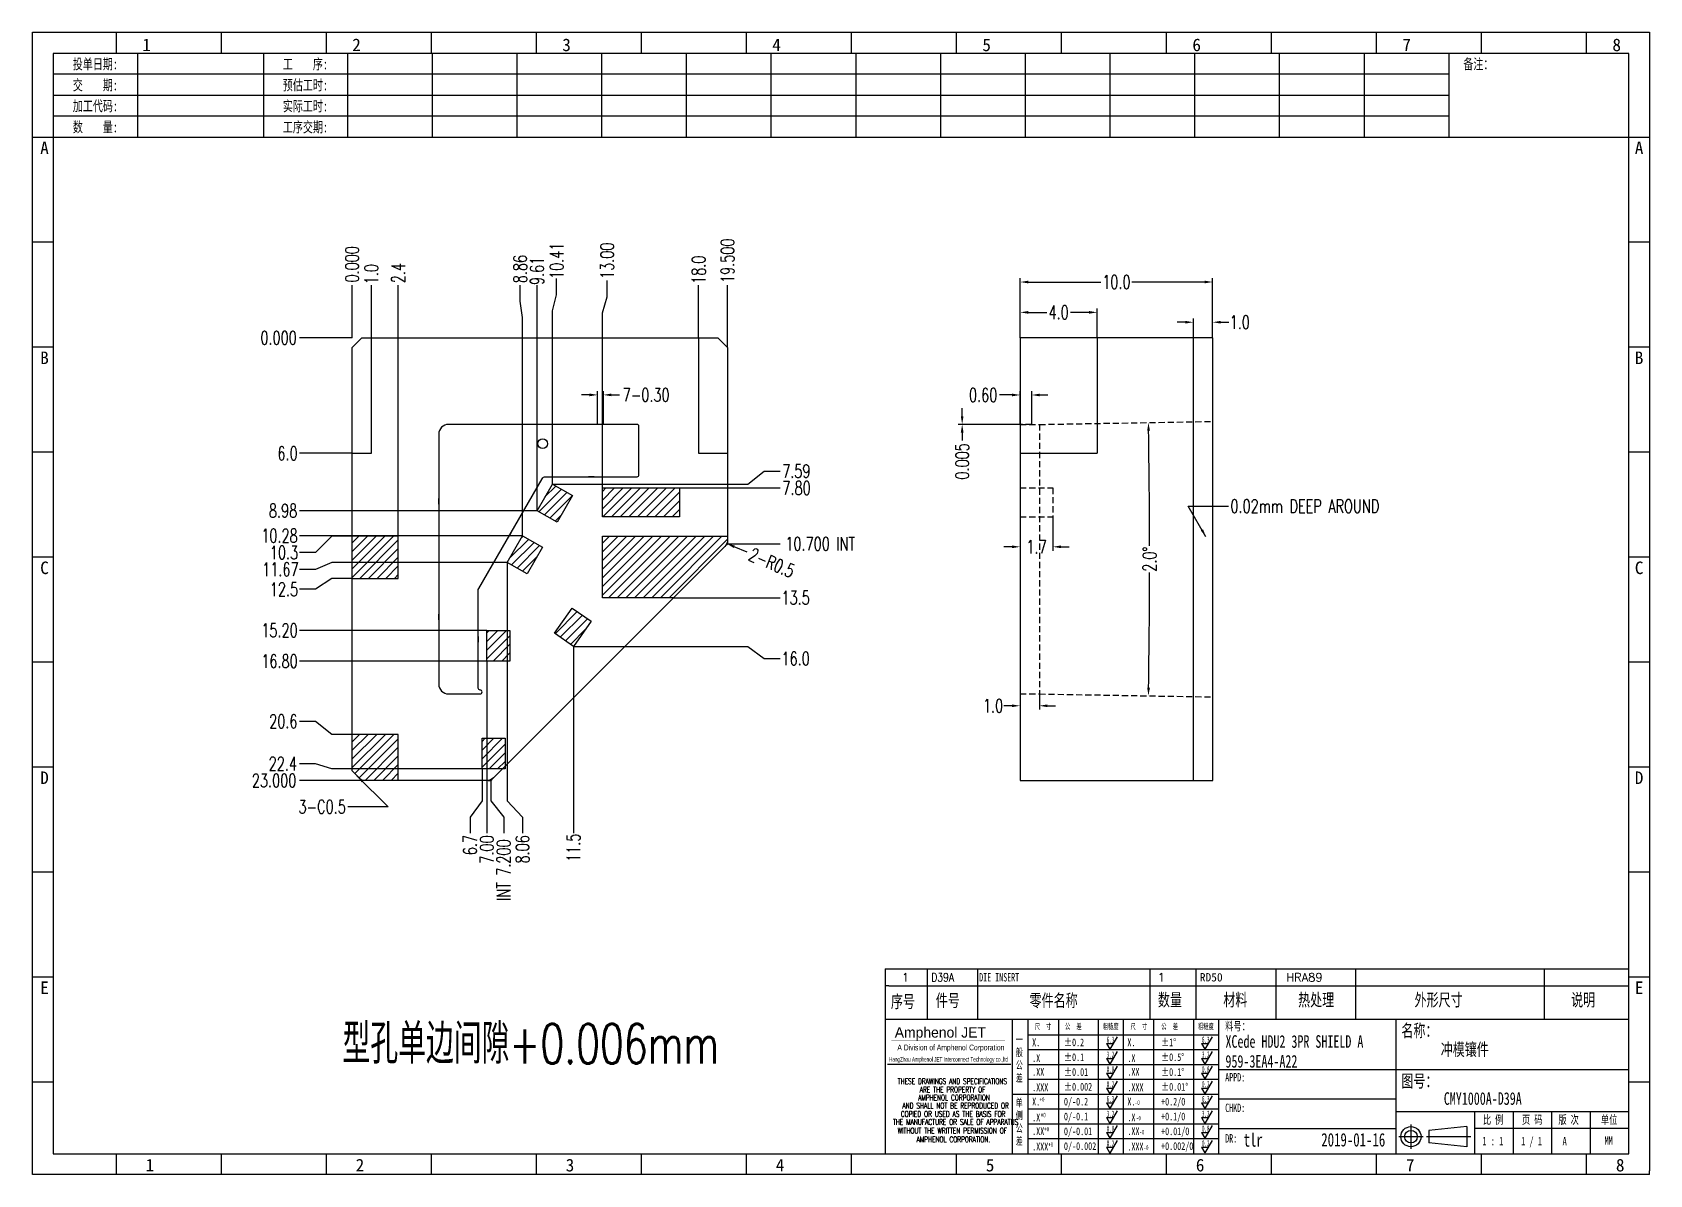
# Model space of a CAD drawing. Header units: millimetres. Extents: x -2852 to 5627, y -2271 to 1849.
# Drawn here: x -153.8 to -69.8, y -245.6 to -186.3 of the extents above; entities that cross this region are included whole.
import ezdxf
from ezdxf.enums import TextEntityAlignment as Align

# ---------------------------------------------------------------- set-up
doc = ezdxf.new("R2010")
doc.units = ezdxf.units.MM
doc.header["$PDSIZE"] = 3
doc.linetypes.add('DASHED2', pattern=[9.525, 6.35, -3.175])
for name, color, linetype in [('1', 7, 'Continuous'), ('11', 4, 'DASHED2'), ('41', 1, 'Continuous'), ('PUNCH', 1, 'Continuous')]:
    doc.layers.add(name, color=color, linetype=linetype)
doc.styles.add('CH', font='仿宋_GB2312_0.ttf')
doc.styles.add('jet01', font='simplex.shx', dxfattribs={"width": 0.7, "bigfont": 'hztxt.shx'})
doc.styles.add('jet02', font='simplex.shx', dxfattribs={"width": 0.7})
doc.styles.add('SIMPLEX', font='SIMPLEX')
doc.styles.get("Standard").update_dxf_attribs({"font": '仿宋_GB2312_0.ttf', "width": 0.7})
doc.styles.add('TEXTSTYLE_1', font='TRIUMB.TTF')
doc.styles.add('TEXTSTYLE_2', font='TRIUM.TTF')
doc.styles.add('tk', font='', dxfattribs={"width": 0.7})
doc.styles.add('tk 2', font='仿宋_GB2312_0.ttf', dxfattribs={"width": 0.65})
doc.styles.add('tk 4', font='simplex.shx', dxfattribs={"width": 0.65, "bigfont": 'bigfont.shx'})
doc.styles.get('tk').set_extended_font_data('NSimSun')
doc.dimstyles.new('jet02', dxfattribs={"dimtxt": 3.5, "dimasz": 2.1, "dimexe": 1, "dimexo": 0, "dimgap": 0.5, "dimtad": 0, "dimtoh": 1, "dimdec": 3, "dimzin": 9, "dimdsep": 46, "dimtxsty": 'jet02', "dimcen": 0, "dimclrt": 256, "dimazin": 2, "dimtfac": 1, "dimtdec": 3, "dimtofl": 0, "dimtmove": 0, "dimatfit": 1, "dimfxl": 1, "dimarcsym": 0})

msp = doc.modelspace()

# ---------------------------------------------------------------- texts
at = {"layer": '1', "ltscale": 0.05, "style": 'jet01', "width": 0.7}
msp.add_text('型孔单边间隙+0.006mm', height=2.064003, dxfattribs=at).set_placement((-137.6436, -239.837))
at = {"layer": '41', "ltscale": 0.05, "char_height": 0.7, "style": 'jet02'}
for s, insert, attachment_point in [('0.02mm DEEP AROUND', (-91.5273, -210.873), 4), ('3-C0.5', (-137.472, -226.4897), 6)]:
    msp.add_mtext(s, dxfattribs=dict(at, insert=insert, attachment_point=attachment_point))

# ---------------------------------------------------------------- blocks, each defined once
blk = doc.blocks.new('A3-N')
at = {"layer": '1', "color": 1}
for p, q in [((0, 0), (0, 296.73)), ((0, 296.73), (420, 296.73)), ((21.82, 291.27), (21.82, 296.73)), ((49.09, 291.27), (49.09, 296.73)), ((76.36, 291.27), (76.36, 296.73)), ((103.64, 291.27), (103.64, 296.73)), ((103.64, 291.27), (103.64, 296.73)), ((103.64, 291.27), (103.64, 296.73)), ((130.91, 291.27), (130.91, 296.73)), ((158.18, 291.27), (158.18, 296.73)), ((185.45, 291.27), (185.45, 296.73)), ((212.73, 291.27), (212.73, 296.73)), ((240, 291.27), (240, 296.73)), ((267.27, 291.27), (267.27, 296.73)), ((294.55, 291.27), (294.55, 296.73)), ((321.82, 291.27), (321.82, 296.73)), ((349.09, 291.27), (349.09, 296.73)), ((376.36, 291.27), (376.36, 296.73)), ((403.64, 291.27), (403.64, 296.73)), ((420, 296.73), (420, 1)), ((5.45, 269.45), (0, 269.45)), ((420, 269.45), (414.55, 269.45)), ((5.45, 242.18), (0, 242.18)), ((420, 242.18), (414.55, 242.18)), ((5.45, 214.91), (0, 214.91)), ((420, 214.91), (414.55, 214.91)), ((5.45, 187.64), (0, 187.64)), ((420, 187.64), (414.55, 187.64)), ((5.45, 160.36), (0, 160.36)), ((420, 160.36), (414.55, 160.36)), ((5.45, 133.09), (0, 133.09)), ((420, 133.09), (414.55, 133.09)), ((5.45, 105.82), (0, 105.82)), ((420, 105.82), (414.55, 105.82)), ((5.45, 78.55), (0, 78.55)), ((420, 78.55), (414.55, 78.55)), ((5.45, 51.27), (0, 51.27)), ((420, 51.27), (414.55, 51.27)), ((222.45, 49.09), (221.45, 49.09)), ((221.45, 49.09), (221.45, 40.36)), ((222.45, 49.09), (414.55, 49.09)), ((232.36, 49.09), (232.36, 40.36)), ((245.45, 49.09), (245.45, 40.36)), ((290.18, 49.09), (290.18, 40.36)), ((302.18, 49.09), (302.18, 40.36)), ((322.91, 49.09), (322.91, 40.36)), ((343.64, 49.09), (343.64, 40.36)), ((392.73, 40.36), (392.73, 49.09)), ((258.55, 40.36), (258.55, 5.44)), ((266.45, 40.36), (266.45, 5.44)), ((276.78, 40.36), (276.78, 5.45)), ((291.18, 40.36), (291.18, 5.45)), ((301.51, 40.37), (301.51, 5.46)), ((308.01, 40.36), (308.01, 5.45)), ((354.09, 40.36), (354.09, 5.45)), ((308.01, 32.39), (258.55, 32.39)), ((308.01, 28.54), (258.55, 28.54)), ((414.55, 27.27), (308.01, 27.27)), ((5.45, 24), (0, 24)), ((308.01, 24.69), (258.55, 24.69)), ((420, 24), (414.55, 24)), ((308.01, 16.99), (258.55, 16.99)), ((354.09, 19.63), (308.01, 19.63)), ((308.01, 13.14), (258.55, 13.14)), ((414.55, 16.36), (354.09, 16.36)), ((374.55, 16.36), (374.55, 5.45)), ((384.55, 16.36), (384.55, 5.45)), ((394.55, 16.36), (394.55, 5.45)), ((404.55, 16.36), (404.55, 5.45)), ((308.01, 9.29), (258.55, 9.29)), ((308.01, 11.99), (354.09, 11.99)), ((372.51, 12.49), (362.69, 11.5)), ((362.69, 11.5), (362.69, 8.23)), ((372.51, 12.49), (372.51, 7.25)), ((414.55, 12), (374.55, 12)), ((21.82, 0), (21.82, 5.45)), ((49.09, 0), (49.09, 5.45)), ((76.36, 0), (76.36, 5.45)), ((103.64, 0), (103.64, 5.45)), ((130.91, 0), (130.91, 5.45)), ((158.18, 0), (158.18, 5.45)), ((185.45, 0), (185.45, 5.45)), ((212.73, 0), (212.73, 5.45)), ((240, 0), (240, 5.45)), ((267.27, 0), (267.27, 5.45)), ((294.55, 0), (294.55, 5.45)), ((321.82, 0), (321.82, 5.45)), ((349.09, 0), (349.09, 5.45)), ((372.51, 7.25), (362.69, 8.23)), ((376.36, 0), (376.36, 5.45)), ((403.64, 0), (403.64, 5.45)), ((1, 0), (0, 0)), ((420, 0), (1, 0)), ((420, 0), (420, 1))]:
    blk.add_line(p, q, dxfattribs=at)
at = {"layer": '1'}
for p, q in [((414.55, 278.18), (414.55, 284.73)), ((221.45, 40.36), (221.45, 5.45)), ((221.45, 40.36), (414.55, 40.36)), ((221.45, 40.36), (414.55, 40.36)), ((254.41, 40.36), (254.41, 5.45)), ((283.28, 40.36), (283.28, 5.45)), ((308.01, 36.24), (258.55, 36.24)), ((222.08, 28.67), (254.12, 28.67)), ((308.01, 20.84), (254.41, 20.84))]:
    blk.add_line(p, q, dxfattribs=at)
at = {"layer": '1', "color": 1, "ltscale": 0.05}
for p, q in [((278.93, 34.04), (279.79, 32.56)), ((278.93, 34.04), (280.65, 34.04)), ((281.68, 35.84), (279.79, 32.56)), ((303.66, 34.05), (304.52, 32.56)), ((303.66, 34.05), (305.38, 34.05)), ((306.41, 35.84), (304.52, 32.56)), ((278.93, 30.19), (279.79, 28.71)), ((278.93, 30.19), (280.65, 30.19)), ((281.68, 31.99), (279.79, 28.71)), ((303.66, 30.2), (305.38, 30.2)), ((303.66, 30.2), (304.52, 28.71)), ((306.41, 31.99), (304.52, 28.71)), ((278.93, 26.34), (279.79, 24.86)), ((278.93, 26.34), (280.65, 26.34)), ((281.68, 28.14), (279.79, 24.86)), ((303.66, 26.35), (304.52, 24.86)), ((303.66, 26.35), (305.38, 26.35)), ((306.41, 28.14), (304.52, 24.86)), ((278.93, 22.49), (280.65, 22.49)), ((278.93, 22.49), (279.79, 21.01)), ((281.68, 24.29), (279.79, 21.01)), ((303.66, 22.5), (305.38, 22.5)), ((303.66, 22.5), (304.52, 21.01)), ((306.41, 24.29), (304.52, 21.01)), ((278.93, 18.66), (279.79, 17.17)), ((278.93, 18.66), (280.65, 18.66)), ((281.68, 20.45), (279.79, 17.17)), ((303.66, 18.66), (304.52, 17.18)), ((303.66, 18.66), (305.38, 18.66)), ((306.41, 20.46), (304.52, 17.18)), ((278.93, 14.81), (280.65, 14.81)), ((278.93, 14.81), (279.79, 13.32)), ((281.68, 16.6), (279.79, 13.32)), ((281.68, 12.75), (279.79, 9.47)), ((303.66, 14.81), (305.38, 14.81)), ((303.66, 14.81), (304.52, 13.33)), ((306.41, 16.61), (304.52, 13.33)), ((306.41, 12.76), (304.52, 9.48)), ((278.93, 10.96), (279.79, 9.47)), ((278.93, 10.96), (280.65, 10.96)), ((281.68, 8.9), (279.79, 5.62)), ((303.66, 10.96), (304.52, 9.48)), ((303.66, 10.96), (305.38, 10.96)), ((306.41, 8.91), (304.52, 5.63)), ((278.93, 7.11), (279.79, 5.62)), ((278.93, 7.11), (280.65, 7.11)), ((303.66, 7.11), (305.38, 7.11)), ((303.66, 7.11), (304.52, 5.63))]:
    blk.add_line(p, q, dxfattribs=at)
at = {"layer": '1', "color": 1, "ltscale": 0.1}
for p, q in [((358.01, 13.02), (358.01, 6.71)), ((354.86, 9.87), (361.17, 9.87)), ((362.03, 9.87), (373.54, 9.87))]:
    blk.add_line(p, q, dxfattribs=at)
at = {"layer": '1'}
blk.add_lwpolyline([(221.45, 5.45), (414.55, 5.45), (414.55, 291.27), (5.45, 291.27), (5.45, 5.45), (414.55, 5.45)], dxfattribs=at)
at = {"layer": '1', "color": 7, "linetype": 'Continuous', "const_width": 0.123}
blk.add_lwpolyline([(223.11, 34.74), (252.6, 34.76)], dxfattribs=at)
at = {"layer": '1', "color": 1}
for radius in [2.62, 1.64]:
    blk.add_circle((358.01, 9.87), radius, dxfattribs=at)
at = {"layer": '41'}
for p, q in [((27.27, 291.27), (27.27, 269.45)), ((60, 291.27), (60, 269.45)), ((81.82, 291.27), (81.82, 269.45)), ((103.82, 291.27), (103.82, 269.45)), ((125.82, 291.27), (125.82, 269.45)), ((147.82, 291.27), (147.82, 269.45)), ((169.82, 291.27), (169.82, 269.45)), ((191.82, 291.27), (191.82, 269.45)), ((213.82, 291.27), (213.82, 269.45)), ((235.82, 291.27), (235.82, 269.45)), ((257.82, 291.27), (257.82, 269.45)), ((279.82, 291.27), (279.82, 269.45)), ((301.82, 291.27), (301.82, 269.45)), ((323.82, 291.27), (323.82, 269.45)), ((345.82, 291.27), (345.82, 269.45)), ((367.82, 291.27), (367.82, 269.45)), ((367.82, 285.82), (5.45, 285.82)), ((367.82, 280.36), (5.45, 280.36)), ((367.82, 274.91), (5.45, 274.91)), ((414.55, 269.45), (5.45, 269.45))]:
    blk.add_line(p, q, dxfattribs=at)
at = {"layer": '1', "color": 1}
for s, p in [('1', (29.64, 295.11)), ('2', (84.18, 295.11)), ('3', (138.73, 295.11)), ('4', (193.27, 295.11)), ('5', (247.82, 295.11)), ('6', (302.36, 295.11)), ('7', (356.91, 295.11)), ('8', (411.45, 295.11)), ('1', (30.53, 4.11)), ('2', (85.08, 4.11)), ('3', (139.62, 4.11)), ('4', (194.17, 4.11)), ('5', (248.72, 4.11)), ('6', (303.26, 4.11)), ('7', (357.81, 4.11)), ('8', (412.35, 4.11))]:
    blk.add_text(s, height=3.27, dxfattribs=at).set_placement(p, align=Align.TOP_CENTER)
at = {"layer": '1', "style": 'tk', "width": 0.7}
for s, p in [('投单日期:', (16.36, 288.55)), ('工    序:', (70.91, 288.55)), ('备注：', (375.51, 288.55)), ('交    期:', (16.36, 283.09)), ('预估工时:', (70.91, 283.09)), ('加工代码:', (16.36, 277.64)), ('实际工时:', (70.91, 277.64)), ('数    量:', (16.36, 272.18)), ('工序交期:', (70.91, 272.18))]:
    blk.add_text(s, height=2.727, dxfattribs=at).set_placement(p, align=Align.MIDDLE)
at = {"layer": '1', "color": 1}
for s, p in [('A', (2.04, 268.36)), ('B', (2.04, 213.82)), ('C', (2.04, 159.27)), ('D', (2.04, 104.73)), ('E', (2.04, 50.18))]:
    blk.add_text(s, height=3.27, dxfattribs=at).set_placement(p, align=Align.TOP_LEFT)
for s, p in [('A', (418.37, 268.36)), ('B', (418.37, 213.82)), ('C', (418.37, 159.27)), ('D', (418.37, 104.73)), ('E', (418.37, 50.18))]:
    blk.add_text(s, height=3.27, dxfattribs=at).set_placement(p, align=Align.TOP_RIGHT)
at = {"layer": '1', "color": 1, "style": 'tk 2', "width": 0.7}
for s, height, p in [('序号', 3.273, (222.96, 43.34)), ('件号', 3.273, (234.62, 43.61)), ('零件名称', 3.273, (258.97, 43.61)), ('数量', 3.273, (292.3, 43.78)), ('材料', 3.273, (309.27, 43.78)), ('热处理', 3.273, (328.71, 43.78)), ('外形尺寸', 3.273, (358.94, 43.78)), ('说明', 3.273, (399.61, 43.78)), ('料号：', 2.182, (309.77, 37.46)), ('名称：', 3.273, (355.52, 35.79)), ('图号：', 3.273, (355.52, 22.7)), ('比 例', 2.182, (376.69, 13.18)), ('页 码', 2.182, (386.85, 13.18)), ('版 次', 2.182, (396.31, 13.18)), ('单位', 2.182, (407.35, 13.18))]:
    blk.add_text(s, height=height, dxfattribs=at).set_placement(p)
at = {"layer": '1', "color": 7, "linetype": 'Continuous', "style": 'TEXTSTYLE_1'}
blk.add_text('Amphenol JET', height=2.7, dxfattribs=at).set_placement((223.96, 35.61))
at = {"layer": '1', "color": 7, "linetype": 'Continuous'}
for s, height, style, width, p in [('A Division of Amphenol Corporation', 1.5, 'TEXTSTYLE_2', 0.7, (224.64, 32.29)), ('HangZhou Amphenol JET Interconnect Technology co.,ltd ', 1.2, 'TEXTSTYLE_2', 0.6, (222.47, 29.36)), ('THESE DRAWINGS AND SPECIFICATIONS', 1.5, 'tk 4', 0.6, (224.73, 23.52)), ('ARE THE PROPERTY OF', 1.5, 'tk 4', 0.6, (230.45, 21.35)), ('AND SHALL NOT BE REPRODUCED OR', 1.5, 'tk 4', 0.6, (225.95, 17.17)), ('AMPHENOL CORPORATION', 1.5, 'tk 4', 0.6, (230.04, 19.27)), ('THE MANUFACTURE OR SALE OF APPARATUS', 1.5, 'tk 4', 0.6, (223.5, 12.92)), ('COPIED OR USED AS THE BASIS FOR', 1.5, 'tk 4', 0.6, (225.54, 15.02)), ('WITHOUT THE WRITTEN PERMISSION OF', 1.5, 'tk 4', 0.6, (224.73, 10.67)), ('AMPHENOL CORPORATION.', 1.5, 'tk 4', 0.6, (229.63, 8.4))]:
    blk.add_text(s, height=height, dxfattribs=dict(at, style=style, width=width)).set_placement(p)
at = {"layer": '1', "color": 1, "style": 'tk 2', "width": 0.7}
for s, p in [('X.', (259.64, 34.37)), ('%%P0.2', (267.9, 34.37)), ('X.', (284.37, 34.37)), ('%%P1%%D', (293.12, 34.37)), ('.X', (259.64, 30.28)), ('%%P0.1', (267.9, 30.52)), ('.X', (284.37, 30.28)), ('%%P0.5%%D', (293.12, 30.52)), ('.XX', (259.64, 26.71)), ('%%P0.01', (267.9, 26.67)), ('.XX', (284.37, 26.71)), ('%%P0.1%%D', (293.12, 26.67)), ('.XXX', (259.64, 22.68)), ('%%P0.002', (267.9, 22.82)), ('.XXX', (284.37, 22.68)), ('%%P0.01%%D', (293.12, 22.82)), ('X.', (259.64, 18.97)), ('0/-0.2', (267.9, 18.97)), ('X.', (284.37, 18.97)), ('+0.2/0', (293.12, 18.97)), ('.X', (259.64, 14.88)), ('0/-0.1', (267.9, 15.12)), ('.X', (284.37, 14.88)), ('+0.1/0', (293.12, 15.12)), ('.XX', (259.64, 11.31)), ('0/-0.01', (267.9, 11.27)), ('0/-0.002', (267.9, 7.42)), ('.XX', (284.37, 11.31)), ('+0.01/0', (293.12, 11.27)), ('+0.002/0', (293.12, 7.42)), ('.XXX', (259.64, 7.28)), ('.XXX', (284.37, 7.28))]:
    blk.add_text(s, height=2, dxfattribs=at).set_placement(p, align=Align.MIDDLE_LEFT)
at = {"layer": '1', "color": 1, "ltscale": 0.05, "style": 'tk 2', "width": 0.5}
for s, p in [('6.3', (279.01, 34.26)), ('6.3', (303.74, 34.27)), ('3.2', (279.01, 30.41)), ('3.2', (303.74, 30.42)), ('0.8', (279.01, 26.56)), ('0.8', (303.74, 26.57)), ('0.2', (279.01, 22.71)), ('0.2', (303.74, 22.72)), ('6.3', (279.01, 18.87)), ('6.3', (303.74, 18.88)), ('3.2', (279.01, 15.02)), ('0.8', (279.01, 11.17)), ('3.2', (303.74, 15.03)), ('0.8', (303.74, 11.18)), ('0.2', (279.01, 7.32)), ('0.2', (303.74, 7.33))]:
    blk.add_text(s, height=1.6, dxfattribs=at).set_placement(p)
at = {"layer": '1', "style": 'tk 2', "width": 0.7}
for s, p in [('APPD:', (309.77, 24.21)), ('CHKD:', (309.77, 16.27)), ('DR:', (309.77, 8.35))]:
    blk.add_text(s, height=2.182, dxfattribs=at).set_placement(p)
at = {"layer": '1', "color": 7, "style": 'tk 2', "width": 0.7}
blk.add_text('MM', height=2.182, dxfattribs=at).set_placement((408.31, 7.75))
at = {"layer": '1', "color": 1, "ltscale": 0.05, "char_height": 1.5, "width": 6.3627, "attachment_point": 1, "style": 'tk 2'}
for s, insert in [('尺  寸', (260.31, 39.25)), ('公  差', (268.17, 39.25)), ('粗糙度', (277.98, 39.25)), ('尺  寸', (285.2, 39.25)), ('公  差', (293.18, 39.25)), ('粗糙度', (302.71, 39.26))]:
    blk.add_mtext(s, dxfattribs=dict(at, insert=insert))
at = {"layer": '1', "ltscale": 0.05, "char_height": 2, "width": 2.5195, "attachment_point": 1, "style": 'tk 2'}
for s, insert in [('一般公差', (255.39, 36.11)), ('单侧公差', (255.39, 19.71))]:
    blk.add_mtext(s, dxfattribs=dict(at, insert=insert))
at = {"layer": '1', "color": 1, "ltscale": 0.05, "char_height": 1.2, "width": 5.1396, "attachment_point": 1, "line_spacing_factor": 0.8, "style": 'tk 2'}
for s, insert in [('+0', (261.58, 20.13)), ('-0', (286.31, 19.33)), ('+0', (261.88, 16.09)), ('-0', (286.61, 15.29)), ('+0', (262.79, 12.45)), ('+0', (263.87, 8.44)), ('-0', (287.51, 11.65)), ('-0', (288.59, 7.64))]:
    blk.add_mtext(s, dxfattribs=dict(at, insert=insert))
at = {"layer": '1', "style": 'tk 2', "width": 0.7}
for tag, p in [('PATR-NO1', (309.84, 32.96)), ('TITLE', (365.74, 30.9)), ('PATR-NO2', (309.84, 27.81)), ('DWG-NO:', (366.54, 18.14))]:
    blk.add_attdef(tag, p, '', height=3.27, dxfattribs=at)
at = {"layer": '1', "color": 1, "style": 'tk 2', "width": 0.7}
for tag, p in [('DRAW', (314.55, 7.27)), ('DATE', (334.72, 7.32))]:
    blk.add_attdef(tag, p, '', height=3.49, dxfattribs=at)
at = {"layer": '1', "style": 'tk 2', "width": 0.7}
for tag, p in [('SCALE', (376.55, 8.73)), ('SHEET', (386.6, 8.72)), ('REV', (397.38, 8.73))]:
    blk.add_attdef(tag, text='', height=2.18, dxfattribs=at).set_placement(p, align=Align.MIDDLE_LEFT)
blk = doc.blocks.new('FB3')
at = {"layer": '1', "color": 1}
for p, q in [((0, 4.36), (193.09, 4.36)), ((0, 4.36), (0, 0)), ((10.91, 4.36), (10.91, 0)), ((24, 4.36), (24, 0)), ((68.73, 4.36), (68.73, 0)), ((80.73, 4.36), (80.73, 0)), ((101.45, 4.36), (101.45, 0)), ((122.18, 4.36), (122.18, 0)), ((171.27, 0), (171.27, 4.36))]:
    blk.add_line(p, q, dxfattribs=at)
at = {"layer": '1'}
for tag, style, p in [('ITEM', 'SIMPLEX', (4.36, 2.18)), ('PARTNO', 'SIMPLEX', (12, 2.18)), ('QTY', 'SIMPLEX', (74.18, 2.18)), ('MATL', 'CH', (81.72, 2.18)), ('FINISH', 'SIMPLEX', (104.17, 2.18)), ('SPEC', 'SIMPLEX', (130.91, 2.18)), ('REMARK', 'SIMPLEX', (174.06, 2.18))]:
    blk.add_attdef(tag, text='', height=2.18, dxfattribs=dict(at, style=style)).set_placement(p, align=Align.MIDDLE_LEFT)
at = {"layer": '1', "style": 'tk', "width": 0.7}
blk.add_attdef('DIE', text='', height=2.18, dxfattribs=at).set_placement((24.43, 2.18), align=Align.MIDDLE_LEFT)
blk = doc.blocks.new('*D3589')
at = {"layer": '41', "ltscale": 0.05}
blk.add_line((778.061, -2654.558), (775.324, -2654.558), dxfattribs=at)
at = {"layer": 'Defpoints', "color": 0, "ltscale": 0.05}
for p in [(775.324, -2654.558), (778.061, -2654.558), (778.061, -2654.558)]:
    blk.add_point(p, dxfattribs=at)
at = {"layer": '41', "ltscale": 0.05, "insert": (774.244, -2654.558), "char_height": 0.7, "attachment_point": 5, "style": 'jet02'}
blk.add_mtext('0.000', dxfattribs=at)
blk = doc.blocks.new('*D3590')
at = {"layer": '41', "ltscale": 0.05}
blk.add_line((778.561, -2677.558), (775.324, -2677.558), dxfattribs=at)
at = {"layer": 'Defpoints', "color": 0, "ltscale": 0.05}
for p in [(778.061, -2654.558), (775.324, -2677.558), (778.561, -2677.558)]:
    blk.add_point(p, dxfattribs=at)
at = {"layer": '41', "ltscale": 0.05, "insert": (774.01, -2677.558), "char_height": 0.7, "attachment_point": 5, "style": 'jet02'}
blk.add_mtext('23.000', dxfattribs=at)
blk = doc.blocks.new('*D3591')
at = {"layer": '41', "ltscale": 0.05}
for p, q in [((776.164, -2676.683), (775.324, -2676.683)), ((777.004, -2676.958), (776.164, -2676.683)), ((784.811, -2676.958), (777.004, -2676.958))]:
    blk.add_line(p, q, dxfattribs=at)
at = {"layer": 'Defpoints', "color": 0, "ltscale": 0.05}
for p in [(778.061, -2654.558), (775.324, -2676.683), (784.811, -2676.958)]:
    blk.add_point(p, dxfattribs=at)
at = {"layer": '41', "ltscale": 0.05, "insert": (774.465, -2676.683), "char_height": 0.7, "attachment_point": 5, "style": 'jet02'}
blk.add_mtext('22.4', dxfattribs=at)
blk = doc.blocks.new('*D3592')
at = {"layer": '41', "ltscale": 0.05}
for p, q in [((776.164, -2674.483), (775.324, -2674.483)), ((777.004, -2675.158), (776.164, -2674.483)), ((778.061, -2675.158), (777.004, -2675.158))]:
    blk.add_line(p, q, dxfattribs=at)
at = {"layer": 'Defpoints', "color": 0, "ltscale": 0.05}
for p in [(778.061, -2654.558), (775.324, -2674.483), (778.061, -2675.158)]:
    blk.add_point(p, dxfattribs=at)
at = {"layer": '41', "ltscale": 0.05, "insert": (774.489, -2674.483), "char_height": 0.7, "attachment_point": 5, "style": 'jet02'}
blk.add_mtext('20.6', dxfattribs=at)
blk = doc.blocks.new('*D3593')
at = {"layer": '41', "ltscale": 0.05}
blk.add_line((785.061, -2671.358), (775.324, -2671.358), dxfattribs=at)
at = {"layer": 'Defpoints', "color": 0, "ltscale": 0.05}
for p in [(778.061, -2654.558), (775.324, -2671.358), (785.061, -2671.358)]:
    blk.add_point(p, dxfattribs=at)
at = {"layer": '41', "ltscale": 0.05, "insert": (774.29, -2671.358), "char_height": 0.7, "attachment_point": 5, "style": 'jet02'}
blk.add_mtext('16.80', dxfattribs=at)
blk = doc.blocks.new('*D3594')
at = {"layer": '41', "ltscale": 0.05}
blk.add_line((785.061, -2669.758), (775.324, -2669.758), dxfattribs=at)
at = {"layer": 'Defpoints', "color": 0, "ltscale": 0.05}
for p in [(778.061, -2654.558), (775.324, -2669.758), (785.061, -2669.758)]:
    blk.add_point(p, dxfattribs=at)
at = {"layer": '41', "ltscale": 0.05, "insert": (774.29, -2669.758), "char_height": 0.7, "attachment_point": 5, "style": 'jet02'}
blk.add_mtext('15.20', dxfattribs=at)
blk = doc.blocks.new('*D3595')
at = {"layer": '41', "ltscale": 0.05}
for p, q in [((776.164, -2667.621), (775.324, -2667.621)), ((777.004, -2667.058), (776.164, -2667.621)), ((778.061, -2667.058), (777.004, -2667.058))]:
    blk.add_line(p, q, dxfattribs=at)
at = {"layer": 'Defpoints', "color": 0, "ltscale": 0.05}
for p in [(778.061, -2654.558), (775.324, -2667.621), (778.061, -2667.058)]:
    blk.add_point(p, dxfattribs=at)
at = {"layer": '41', "ltscale": 0.05, "insert": (774.524, -2667.621), "char_height": 0.7, "attachment_point": 5, "style": 'jet02'}
blk.add_mtext('12.5', dxfattribs=at)
blk = doc.blocks.new('*D3596')
at = {"layer": '41', "ltscale": 0.05}
for p, q in [((776.164, -2666.588), (775.324, -2666.588)), ((777.004, -2666.223), (776.164, -2666.588)), ((786.118, -2666.223), (777.004, -2666.223))]:
    blk.add_line(p, q, dxfattribs=at)
at = {"layer": 'Defpoints', "color": 0, "ltscale": 0.05}
for p in [(778.061, -2654.558), (775.324, -2666.588), (786.118, -2666.223)]:
    blk.add_point(p, dxfattribs=at)
at = {"layer": '41', "ltscale": 0.05, "insert": (774.337, -2666.588), "char_height": 0.7, "attachment_point": 5, "style": 'jet02'}
blk.add_mtext('11.67', dxfattribs=at)
blk = doc.blocks.new('*D3597')
at = {"layer": '41', "ltscale": 0.05}
for p, q in [((777.004, -2664.858), (776.164, -2665.713)), ((778.061, -2664.858), (777.004, -2664.858)), ((776.164, -2665.713), (775.324, -2665.713))]:
    blk.add_line(p, q, dxfattribs=at)
at = {"layer": 'Defpoints', "color": 0, "ltscale": 0.05}
for p in [(778.061, -2654.558), (778.061, -2664.858), (775.324, -2665.713)]:
    blk.add_point(p, dxfattribs=at)
at = {"layer": '41', "ltscale": 0.05, "insert": (774.524, -2665.713), "char_height": 0.7, "attachment_point": 5, "style": 'jet02'}
blk.add_mtext('10.3', dxfattribs=at)
blk = doc.blocks.new('*D3598')
at = {"layer": '41', "ltscale": 0.05}
blk.add_line((786.918, -2664.838), (775.324, -2664.838), dxfattribs=at)
at = {"layer": 'Defpoints', "color": 0, "ltscale": 0.05}
for p in [(778.061, -2654.558), (775.324, -2664.838), (786.918, -2664.838)]:
    blk.add_point(p, dxfattribs=at)
at = {"layer": '41', "ltscale": 0.05, "insert": (774.29, -2664.838), "char_height": 0.7, "attachment_point": 5, "style": 'jet02'}
blk.add_mtext('10.28', dxfattribs=at)
blk = doc.blocks.new('*D3599')
at = {"layer": '41', "ltscale": 0.05}
blk.add_line((787.668, -2663.539), (775.324, -2663.539), dxfattribs=at)
at = {"layer": 'Defpoints', "color": 0, "ltscale": 0.05}
for p in [(778.061, -2654.558), (775.324, -2663.539), (787.668, -2663.539)]:
    blk.add_point(p, dxfattribs=at)
at = {"layer": '41', "ltscale": 0.05, "insert": (774.477, -2663.539), "char_height": 0.7, "attachment_point": 5, "style": 'jet02'}
blk.add_mtext('8.98', dxfattribs=at)
blk = doc.blocks.new('*D3600')
at = {"layer": '41', "ltscale": 0.05}
blk.add_line((778.061, -2660.558), (775.324, -2660.558), dxfattribs=at)
at = {"layer": 'Defpoints', "color": 0, "ltscale": 0.05}
for p in [(778.061, -2654.558), (775.324, -2660.558), (778.061, -2660.558)]:
    blk.add_point(p, dxfattribs=at)
at = {"layer": '41', "ltscale": 0.05, "insert": (774.71, -2660.558), "char_height": 0.7, "attachment_point": 5, "style": 'jet02'}
blk.add_mtext('6.0', dxfattribs=at)
blk = doc.blocks.new('*D3601')
at = {"layer": '41', "ltscale": 0.05}
for p, q in [((789.561, -2670.595), (798.619, -2670.595)), ((798.619, -2670.595), (799.459, -2671.221)), ((799.459, -2671.221), (800.299, -2671.221))]:
    blk.add_line(p, q, dxfattribs=at)
at = {"layer": 'Defpoints', "color": 0, "ltscale": 0.05}
for p in [(778.061, -2654.558), (789.561, -2670.595), (800.299, -2671.221)]:
    blk.add_point(p, dxfattribs=at)
at = {"layer": '41', "ltscale": 0.05, "insert": (801.099, -2671.221), "char_height": 0.7, "attachment_point": 5, "style": 'jet02'}
blk.add_mtext('16.0', dxfattribs=at)
blk = doc.blocks.new('*D3602')
at = {"layer": '41', "ltscale": 0.05}
blk.add_line((794.761, -2668.058), (800.299, -2668.058), dxfattribs=at)
at = {"layer": 'Defpoints', "color": 0, "ltscale": 0.05}
for p in [(778.061, -2654.558), (794.761, -2668.058), (800.299, -2668.058)]:
    blk.add_point(p, dxfattribs=at)
at = {"layer": '41', "ltscale": 0.05, "insert": (801.099, -2668.058), "char_height": 0.7, "attachment_point": 5, "style": 'jet02'}
blk.add_mtext('13.5', dxfattribs=at)
blk = doc.blocks.new('*D3603')
at = {"layer": '41', "ltscale": 0.05}
blk.add_line((797.561, -2665.258), (800.299, -2665.258), dxfattribs=at)
at = {"layer": 'Defpoints', "color": 0, "ltscale": 0.05}
for p in [(778.061, -2654.558), (797.561, -2665.258), (800.299, -2665.258)]:
    blk.add_point(p, dxfattribs=at)
at = {"layer": '41', "ltscale": 0.05, "insert": (802.371, -2665.258), "char_height": 0.7, "attachment_point": 5, "style": 'jet02'}
blk.add_mtext('10.700{\\C1; INT }', dxfattribs=at)
blk = doc.blocks.new('*D3604')
at = {"layer": '41', "ltscale": 0.05}
blk.add_line((795.061, -2662.358), (800.299, -2662.358), dxfattribs=at)
at = {"layer": 'Defpoints', "color": 0, "ltscale": 0.05}
for p in [(778.061, -2654.558), (795.061, -2662.358), (800.299, -2662.358)]:
    blk.add_point(p, dxfattribs=at)
at = {"layer": '41', "ltscale": 0.05, "insert": (801.146, -2662.358), "char_height": 0.7, "attachment_point": 5, "style": 'jet02'}
blk.add_mtext('7.80', dxfattribs=at)
blk = doc.blocks.new('*D3605')
at = {"layer": '41', "ltscale": 0.05}
for p, q in [((798.619, -2662.153), (799.459, -2661.483)), ((799.459, -2661.483), (800.299, -2661.483)), ((788.468, -2662.153), (798.619, -2662.153))]:
    blk.add_line(p, q, dxfattribs=at)
at = {"layer": 'Defpoints', "color": 0, "ltscale": 0.05}
for p in [(778.061, -2654.558), (800.299, -2661.483), (788.468, -2662.153)]:
    blk.add_point(p, dxfattribs=at)
at = {"layer": '41', "ltscale": 0.05, "insert": (801.134, -2661.483), "char_height": 0.7, "attachment_point": 5, "style": 'jet02'}
blk.add_mtext('7.59', dxfattribs=at)
blk = doc.blocks.new('*D3606')
at = {"layer": '41', "ltscale": 0.05}
blk.add_line((778.061, -2654.558), (778.061, -2651.821), dxfattribs=at)
at = {"layer": 'Defpoints', "color": 0, "ltscale": 0.05}
for p in [(778.061, -2651.821), (778.061, -2654.558), (778.061, -2654.558)]:
    blk.add_point(p, dxfattribs=at)
at = {"layer": '41', "ltscale": 0.05, "insert": (778.061, -2650.741), "char_height": 0.7, "attachment_point": 5, "rotation": 90, "style": 'jet02'}
blk.add_mtext('0.000', dxfattribs=at)
blk = doc.blocks.new('*D3607')
at = {"layer": '41', "ltscale": 0.05}
blk.add_line((779.061, -2654.558), (779.061, -2651.821), dxfattribs=at)
at = {"layer": 'Defpoints', "color": 0, "ltscale": 0.05}
for p in [(779.061, -2651.821), (778.061, -2654.558), (779.061, -2654.558)]:
    blk.add_point(p, dxfattribs=at)
at = {"layer": '41', "ltscale": 0.05, "insert": (779.061, -2651.254), "char_height": 0.7, "attachment_point": 5, "rotation": 90, "style": 'jet02'}
blk.add_mtext('1.0', dxfattribs=at)
blk = doc.blocks.new('*D3608')
at = {"layer": '41', "ltscale": 0.05}
blk.add_line((780.461, -2664.858), (780.461, -2651.821), dxfattribs=at)
at = {"layer": 'Defpoints', "color": 0, "ltscale": 0.05}
for p in [(780.461, -2651.821), (778.061, -2654.558), (780.461, -2664.858)]:
    blk.add_point(p, dxfattribs=at)
at = {"layer": '41', "ltscale": 0.05, "insert": (780.461, -2651.196), "char_height": 0.7, "attachment_point": 5, "rotation": 90, "style": 'jet02'}
blk.add_mtext('2.4', dxfattribs=at)
blk = doc.blocks.new('*D3609')
at = {"layer": '41', "ltscale": 0.05}
for p, q in [((786.793, -2652.661), (786.793, -2651.821)), ((786.918, -2653.501), (786.793, -2652.661)), ((786.918, -2664.838), (786.918, -2653.501))]:
    blk.add_line(p, q, dxfattribs=at)
at = {"layer": 'Defpoints', "color": 0, "ltscale": 0.05}
for p in [(786.793, -2651.821), (778.061, -2654.558), (786.918, -2664.838)]:
    blk.add_point(p, dxfattribs=at)
at = {"layer": '41', "ltscale": 0.05, "insert": (786.793, -2650.986), "char_height": 0.7, "attachment_point": 5, "rotation": 90, "style": 'jet02'}
blk.add_mtext('8.86', dxfattribs=at)
blk = doc.blocks.new('*D3610')
at = {"layer": '41', "ltscale": 0.05}
blk.add_line((787.668, -2663.539), (787.668, -2651.821), dxfattribs=at)
at = {"layer": 'Defpoints', "color": 0, "ltscale": 0.05}
for p in [(787.668, -2651.821), (778.061, -2654.558), (787.668, -2663.539)]:
    blk.add_point(p, dxfattribs=at)
at = {"layer": '41', "ltscale": 0.05, "insert": (787.668, -2651.079), "char_height": 0.7, "attachment_point": 5, "rotation": 90, "style": 'jet02'}
blk.add_mtext('9.61', dxfattribs=at)
blk = doc.blocks.new('*D3611')
at = {"layer": '41', "ltscale": 0.05}
for p, q in [((788.683, -2652.322), (788.683, -2651.482)), ((788.468, -2653.162), (788.683, -2652.322)), ((788.468, -2662.153), (788.468, -2653.162))]:
    blk.add_line(p, q, dxfattribs=at)
at = {"layer": 'Defpoints', "color": 0, "ltscale": 0.05}
for p in [(788.683, -2651.482), (778.061, -2654.558), (788.468, -2662.153)]:
    blk.add_point(p, dxfattribs=at)
at = {"layer": '41', "ltscale": 0.05, "insert": (788.683, -2650.554), "char_height": 0.7, "attachment_point": 5, "rotation": 90, "style": 'jet02'}
blk.add_mtext('10.41', dxfattribs=at)
blk = doc.blocks.new('*D3612')
at = {"layer": '41', "ltscale": 0.05}
for p, q in [((791.308, -2652.427), (791.308, -2651.587)), ((791.061, -2653.267), (791.308, -2652.427)), ((791.061, -2662.358), (791.061, -2653.267))]:
    blk.add_line(p, q, dxfattribs=at)
at = {"layer": 'Defpoints', "color": 0, "ltscale": 0.05}
for p in [(791.308, -2651.587), (778.061, -2654.558), (791.061, -2662.358)]:
    blk.add_point(p, dxfattribs=at)
at = {"layer": '41', "ltscale": 0.05, "insert": (791.308, -2650.554), "char_height": 0.7, "attachment_point": 5, "rotation": 90, "style": 'jet02'}
blk.add_mtext('13.00', dxfattribs=at)
blk = doc.blocks.new('*D3613')
at = {"layer": '41', "ltscale": 0.05}
blk.add_line((796.061, -2654.558), (796.061, -2651.821), dxfattribs=at)
at = {"layer": 'Defpoints', "color": 0, "ltscale": 0.05}
for p in [(796.061, -2651.821), (778.061, -2654.558), (796.061, -2654.558)]:
    blk.add_point(p, dxfattribs=at)
at = {"layer": '41', "ltscale": 0.05, "insert": (796.061, -2651.021), "char_height": 0.7, "attachment_point": 5, "rotation": 90, "style": 'jet02'}
blk.add_mtext('18.0', dxfattribs=at)
blk = doc.blocks.new('*D3614')
at = {"layer": '41', "ltscale": 0.05}
blk.add_line((797.561, -2655.058), (797.561, -2651.821), dxfattribs=at)
at = {"layer": 'Defpoints', "color": 0, "ltscale": 0.05}
for p in [(797.561, -2651.821), (778.061, -2654.558), (797.561, -2655.058)]:
    blk.add_point(p, dxfattribs=at)
at = {"layer": '41', "ltscale": 0.05, "insert": (797.561, -2650.554), "char_height": 0.7, "attachment_point": 5, "rotation": 90, "style": 'jet02'}
blk.add_mtext('19.500', dxfattribs=at)
blk = doc.blocks.new('*D3615')
at = {"layer": '41', "ltscale": 0.05}
for p, q in [((784.811, -2676.958), (784.811, -2678.616)), ((784.811, -2678.616), (784.186, -2679.456)), ((784.186, -2679.456), (784.186, -2680.296))]:
    blk.add_line(p, q, dxfattribs=at)
at = {"layer": 'Defpoints', "color": 0, "ltscale": 0.05}
for p in [(778.061, -2654.558), (784.811, -2676.958), (784.186, -2680.296)]:
    blk.add_point(p, dxfattribs=at)
at = {"layer": '41', "ltscale": 0.05, "insert": (784.186, -2680.909), "char_height": 0.7, "attachment_point": 5, "rotation": 90, "style": 'jet02'}
blk.add_mtext('6.7', dxfattribs=at)
blk = doc.blocks.new('*D3616')
at = {"layer": '41', "ltscale": 0.05}
blk.add_line((785.061, -2671.358), (785.061, -2680.296), dxfattribs=at)
at = {"layer": 'Defpoints', "color": 0, "ltscale": 0.05}
for p in [(778.061, -2654.558), (785.061, -2671.358), (785.061, -2680.296)]:
    blk.add_point(p, dxfattribs=at)
at = {"layer": '41', "ltscale": 0.05, "insert": (785.061, -2681.142), "char_height": 0.7, "attachment_point": 5, "rotation": 90, "style": 'jet02'}
blk.add_mtext('7.00', dxfattribs=at)
blk = doc.blocks.new('*D3617')
at = {"layer": '41', "ltscale": 0.05}
for p, q in [((785.261, -2677.558), (785.261, -2678.616)), ((785.261, -2678.616), (785.936, -2679.456)), ((785.936, -2679.456), (785.936, -2680.296))]:
    blk.add_line(p, q, dxfattribs=at)
at = {"layer": 'Defpoints', "color": 0, "ltscale": 0.05}
for p in [(778.061, -2654.558), (785.261, -2677.558), (785.936, -2680.296)]:
    blk.add_point(p, dxfattribs=at)
at = {"layer": '41', "ltscale": 0.05, "insert": (785.936, -2682.379), "char_height": 0.7, "attachment_point": 5, "rotation": 90, "style": 'jet02'}
blk.add_mtext('{\\C1; INT }7.200', dxfattribs=at)
blk = doc.blocks.new('*D3618')
at = {"layer": '41', "ltscale": 0.05}
for p, q in [((786.118, -2666.223), (786.118, -2678.616)), ((786.118, -2678.616), (786.912, -2679.456)), ((786.912, -2679.456), (786.912, -2680.296))]:
    blk.add_line(p, q, dxfattribs=at)
at = {"layer": 'Defpoints', "color": 0, "ltscale": 0.05}
for p in [(778.061, -2654.558), (786.118, -2666.223), (786.912, -2680.296)]:
    blk.add_point(p, dxfattribs=at)
at = {"layer": '41', "ltscale": 0.05, "insert": (786.912, -2681.131), "char_height": 0.7, "attachment_point": 5, "rotation": 90, "style": 'jet02'}
blk.add_mtext('8.06', dxfattribs=at)
blk = doc.blocks.new('*D3619')
at = {"layer": '41', "ltscale": 0.05}
blk.add_line((789.561, -2670.595), (789.561, -2680.296), dxfattribs=at)
at = {"layer": 'Defpoints', "color": 0, "ltscale": 0.05}
for p in [(778.061, -2654.558), (789.561, -2670.595), (789.561, -2680.296)]:
    blk.add_point(p, dxfattribs=at)
at = {"layer": '41', "ltscale": 0.05, "insert": (789.561, -2681.049), "char_height": 0.7, "attachment_point": 5, "rotation": 90, "style": 'jet02'}
blk.add_mtext('11.5', dxfattribs=at)
blk = doc.blocks.new('*D3620')
at = {"layer": '41', "ltscale": 0.05}
for p, q in [((812.758, -2663.858), (812.758, -2665.616)), ((814.458, -2663.858), (814.458, -2665.616)), ((812.338, -2665.416), (811.918, -2665.416)), ((814.878, -2665.416), (815.298, -2665.416))]:
    blk.add_line(p, q, dxfattribs=at)
for points in [[(812.338, -2665.346), (812.338, -2665.486), (812.758, -2665.416)], [(814.878, -2665.346), (814.878, -2665.486), (814.458, -2665.416)]]:
    blk.add_solid(points, dxfattribs=at)
at = {"layer": 'Defpoints', "color": 0, "ltscale": 0.05}
for p in [(812.758, -2663.858), (814.458, -2663.858), (814.458, -2665.416)]:
    blk.add_point(p, dxfattribs=at)
at = {"layer": '41', "ltscale": 0.05, "insert": (813.608, -2665.416), "char_height": 0.7, "attachment_point": 5, "style": 'jet02'}
blk.add_mtext('1.7', dxfattribs=at)
blk = doc.blocks.new('*D3621')
at = {"layer": '41', "ltscale": 0.05}
for p, q in [((812.758, -2654.558), (812.758, -2651.459)), ((813.178, -2651.659), (816.958, -2651.659)), ((822.338, -2651.659), (818.558, -2651.659)), ((822.758, -2654.558), (822.758, -2651.459))]:
    blk.add_line(p, q, dxfattribs=at)
for points in [[(813.178, -2651.589), (813.178, -2651.729), (812.758, -2651.659)], [(822.338, -2651.589), (822.338, -2651.729), (822.758, -2651.659)]]:
    blk.add_solid(points, dxfattribs=at)
at = {"layer": 'Defpoints', "color": 0, "ltscale": 0.05}
for p in [(822.758, -2651.659), (812.758, -2654.558), (822.758, -2654.558)]:
    blk.add_point(p, dxfattribs=at)
at = {"layer": '41', "ltscale": 0.05, "insert": (817.758, -2651.659), "char_height": 0.7, "attachment_point": 5, "style": 'jet02'}
blk.add_mtext('10.0', dxfattribs=at)
blk = doc.blocks.new('*D3622')
at = {"layer": '41', "ltscale": 0.05}
for p, q in [((812.758, -2654.558), (812.758, -2653.035)), ((813.178, -2653.235), (814.145, -2653.235)), ((816.338, -2653.235), (815.371, -2653.235)), ((816.758, -2654.558), (816.758, -2653.035))]:
    blk.add_line(p, q, dxfattribs=at)
for points in [[(813.178, -2653.165), (813.178, -2653.305), (812.758, -2653.235)], [(816.338, -2653.165), (816.338, -2653.305), (816.758, -2653.235)]]:
    blk.add_solid(points, dxfattribs=at)
at = {"layer": 'Defpoints', "color": 0, "ltscale": 0.05}
for p in [(812.758, -2653.235), (812.758, -2654.558), (816.758, -2654.558)]:
    blk.add_point(p, dxfattribs=at)
at = {"layer": '41', "ltscale": 0.05, "insert": (814.758, -2653.235), "char_height": 0.7, "attachment_point": 5, "style": 'jet02'}
blk.add_mtext('4.0', dxfattribs=at)
blk = doc.blocks.new('*D3623')
at = {"layer": '41', "ltscale": 0.05}
for p, q in [((821.758, -2654.558), (821.758, -2653.548)), ((822.758, -2654.558), (822.758, -2653.548)), ((821.338, -2653.748), (820.918, -2653.748)), ((823.178, -2653.748), (823.598, -2653.748))]:
    blk.add_line(p, q, dxfattribs=at)
for points in [[(821.338, -2653.678), (821.338, -2653.818), (821.758, -2653.748)], [(823.178, -2653.678), (823.178, -2653.818), (822.758, -2653.748)]]:
    blk.add_solid(points, dxfattribs=at)
at = {"layer": 'Defpoints', "color": 0, "ltscale": 0.05}
for p in [(822.758, -2653.748), (821.758, -2654.558), (822.758, -2654.558)]:
    blk.add_point(p, dxfattribs=at)
at = {"layer": '41', "ltscale": 0.05, "insert": (824.165, -2653.748), "char_height": 0.7, "attachment_point": 5, "style": 'jet02'}
blk.add_mtext('1.0', dxfattribs=at)
blk = doc.blocks.new('*D3624')
at = {"layer": '41', "ltscale": 0.05}
for start, end in [(0.0979, 0.94084), (359.05916, 359.9021)]:
    blk.add_arc((412.728, -2666.058), 406.756, start, end, dxfattribs=at)
for points in [[(819.359, -2659.38), (819.499, -2659.378), (819.422, -2658.959)], [(819.499, -2672.738), (819.359, -2672.736), (819.422, -2673.157)]]:
    blk.add_solid(points, dxfattribs=at)
at = {"layer": 'Defpoints', "color": 0, "ltscale": 0.05}
for p in [(813.758, -2659.058), (822.758, -2658.901), (819.477, -2668.425), (813.758, -2673.058), (822.758, -2673.215)]:
    blk.add_point(p, dxfattribs=at)
at = {"layer": '41', "ltscale": 0.05, "insert": (819.484, -2666.058), "char_height": 0.7, "attachment_point": 5, "rotation": 90, "style": 'jet02'}
blk.add_mtext('2.0°', dxfattribs=at)
blk = doc.blocks.new('*D3625')
at = {"layer": '41', "ltscale": 0.05}
for p, q in [((812.338, -2673.674), (811.918, -2673.674)), ((812.758, -2673.058), (812.758, -2673.874)), ((813.758, -2673.058), (813.758, -2673.874)), ((814.178, -2673.674), (814.598, -2673.674))]:
    blk.add_line(p, q, dxfattribs=at)
for points in [[(812.338, -2673.604), (812.338, -2673.744), (812.758, -2673.674)], [(814.178, -2673.604), (814.178, -2673.744), (813.758, -2673.674)]]:
    blk.add_solid(points, dxfattribs=at)
at = {"layer": 'Defpoints', "color": 0, "ltscale": 0.05}
for p in [(812.758, -2673.058), (812.758, -2673.674), (813.758, -2673.058)]:
    blk.add_point(p, dxfattribs=at)
at = {"layer": '41', "ltscale": 0.05, "insert": (811.351, -2673.674), "char_height": 0.7, "attachment_point": 5, "style": 'jet02'}
blk.add_mtext('1.0', dxfattribs=at)
blk = doc.blocks.new('*D3626')
at = {"layer": '41', "ltscale": 0.05}
for p, q in [((812.338, -2657.528), (811.685, -2657.528)), ((812.758, -2659.053), (812.758, -2657.328)), ((813.358, -2659.057), (813.358, -2657.328)), ((813.778, -2657.528), (814.198, -2657.528))]:
    blk.add_line(p, q, dxfattribs=at)
for points in [[(812.338, -2657.458), (812.338, -2657.598), (812.758, -2657.528)], [(813.778, -2657.458), (813.778, -2657.598), (813.358, -2657.528)]]:
    blk.add_solid(points, dxfattribs=at)
at = {"layer": 'Defpoints', "color": 0, "ltscale": 0.05}
for p in [(812.758, -2657.528), (812.758, -2659.053), (813.358, -2659.057)]:
    blk.add_point(p, dxfattribs=at)
at = {"layer": '41', "ltscale": 0.05, "insert": (810.838, -2657.528), "char_height": 0.7, "attachment_point": 5, "style": 'jet02'}
blk.add_mtext('0.60', dxfattribs=at)
blk = doc.blocks.new('*D3627')
at = {"layer": '41', "ltscale": 0.05}
for p, q in [((809.748, -2658.633), (809.748, -2658.213)), ((812.758, -2659.053), (809.548, -2659.053)), ((812.758, -2659.058), (809.548, -2659.058)), ((809.748, -2659.478), (809.748, -2659.898))]:
    blk.add_line(p, q, dxfattribs=at)
for points in [[(809.678, -2658.633), (809.818, -2658.633), (809.748, -2659.053)], [(809.678, -2659.478), (809.818, -2659.478), (809.748, -2659.058)]]:
    blk.add_solid(points, dxfattribs=at)
at = {"layer": 'Defpoints', "color": 0, "ltscale": 0.05}
for p in [(809.748, -2659.058), (812.758, -2659.053), (812.758, -2659.058)]:
    blk.add_point(p, dxfattribs=at)
at = {"layer": '41', "ltscale": 0.05, "insert": (809.748, -2660.978), "char_height": 0.7, "attachment_point": 5, "rotation": 90, "style": 'jet02'}
blk.add_mtext('0.005', dxfattribs=at)
blk = doc.blocks.new('*D3628')
at = {"layer": '41', "ltscale": 0.05}
for p, q in [((790.391, -2657.523), (789.971, -2657.523)), ((790.811, -2659.053), (790.811, -2657.323)), ((791.111, -2659.053), (791.111, -2657.323)), ((791.531, -2657.523), (791.951, -2657.523))]:
    blk.add_line(p, q, dxfattribs=at)
for points in [[(790.391, -2657.453), (790.391, -2657.593), (790.811, -2657.523)], [(791.531, -2657.453), (791.531, -2657.593), (791.111, -2657.523)]]:
    blk.add_solid(points, dxfattribs=at)
at = {"layer": 'Defpoints', "color": 0, "ltscale": 0.05}
for p in [(790.811, -2657.523), (790.811, -2659.053), (791.111, -2659.053)]:
    blk.add_point(p, dxfattribs=at)
at = {"layer": '41', "ltscale": 0.05, "insert": (793.335, -2657.523), "char_height": 0.7, "attachment_point": 5, "style": 'jet02'}
blk.add_mtext('7-0.30', dxfattribs=at)
blk = doc.blocks.new('*D3629')
at = {"layer": '41', "ltscale": 0.05}
blk.add_line((798.578, -2665.7), (797.907, -2665.413), dxfattribs=at)
blk.add_solid([(797.935, -2665.349), (797.88, -2665.477), (797.521, -2665.248)], dxfattribs=at)
at = {"layer": 'Defpoints', "color": 0, "ltscale": 0.05}
for p in [(797.061, -2665.051), (797.521, -2665.248)]:
    blk.add_point(p, dxfattribs=at)
at = {"layer": '41', "ltscale": 0.05, "insert": (799.861, -2666.249), "char_height": 0.7, "attachment_point": 5, "rotation": 336.8391, "style": 'jet02'}
blk.add_mtext('2-R0.5', dxfattribs=at)

# ---------------------------------------------------------------- dimensions: what is measured, and where the dimension line sits
at = {"layer": '41', "ltscale": 0.05}
for feature_location, offset, dtype, origin, override, picture, middle, set_off in [((-137.1464259653, -202.1284073342), (0, 2.7375765966), 1, (-137.1464259653, -202.1284073342), {"dimscale": 0.2, "dimtoh": 0, "dimzin": 1, "dimclrd": 256, "dimclre": 256, "dimadec": 3, "dimazin": 0, "dimatfit": 3, "dimlwd": -1, "dimlwe": -1}, '*D3606', (-137.1464259653, -198.3108307376), (-915.2077048823, 2452.4298167741)), ((-117.6464, -202.6284), (0, 3.2376), 1, (-137.1464, -202.1284), {"dimscale": 0.2, "dimtoh": 0, "dimzin": 1, "dimclrd": 256, "dimclre": 256, "dimadec": 3, "dimazin": 0, "dimatfit": 3, "dimlwd": -1, "dimlwe": -1}, '*D3614', (-117.6464, -198.1242), (-915.2077, 2452.4298)), ((-126.7392, -209.7232), (0.2141, 10.6707), 1, (-137.1464, -202.1284), {"dimscale": 0.2, "dimtoh": 0, "dimdec": 2, "dimzin": 1, "dimclrd": 256, "dimclre": 256, "dimazin": 0, "dimatfit": 3, "dimlwd": -1, "dimlwe": -1}, '*D3611', (-126.5252, -198.1242), (-915.2077, 2452.4298)), ((-124.1464, -209.9284), (0.2463, 10.7709), 1, (-137.1464, -202.1284), {"dimscale": 0.2, "dimtoh": 0, "dimdec": 2, "dimzin": 1, "dimclrd": 256, "dimclre": 256, "dimazin": 0, "dimatfit": 3, "dimlwd": -1, "dimlwe": -1}, '*D3612', (-123.9002, -198.1242), (-915.2077, 2452.4298)), ((-128.2892, -212.4078), (-0.125, 13.017), 1, (-137.1464, -202.1284), {"dimscale": 0.2, "dimtoh": 0, "dimdec": 2, "dimzin": 1, "dimclrd": 256, "dimclre": 256, "dimazin": 0, "dimatfit": 3, "dimlwd": -1, "dimlwe": -1}, '*D3609', (-128.4143, -198.5558), (-915.2077, 2452.4298)), ((-119.1464, -202.1284), (0, 2.7376), 1, (-137.1464, -202.1284), {"dimscale": 0.2, "dimtoh": 0, "dimdec": 1, "dimzin": 1, "dimclrd": 256, "dimclre": 256, "dimadec": 1, "dimazin": 0, "dimatfit": 3, "dimlwd": -1, "dimlwe": -1}, '*D3613', (-119.1464, -198.5908), (-915.2077, 2452.4298)), ((-127.5393, -211.1088), (0, 11.718), 1, (-137.1464, -202.1284), {"dimscale": 0.2, "dimtoh": 0, "dimdec": 2, "dimzin": 1, "dimclrd": 256, "dimclre": 256, "dimazin": 0, "dimatfit": 3, "dimlwd": -1, "dimlwe": -1}, '*D3610', (-127.5393, -198.6492), (-915.2077, 2452.4298)), ((-134.7464, -212.4284), (0, 13.0376), 1, (-137.1464, -202.1284), {"dimscale": 0.2, "dimtoh": 0, "dimdec": 1, "dimzin": 1, "dimclrd": 256, "dimclre": 256, "dimadec": 1, "dimazin": 0, "dimatfit": 3, "dimlwd": -1, "dimlwe": -1}, '*D3608', (-134.7464, -198.7658), (-915.2077, 2452.4298)), ((-136.1464, -202.1284), (0, 2.7376), 1, (-137.1464, -202.1284), {"dimscale": 0.2, "dimtoh": 0, "dimdec": 1, "dimzin": 1, "dimclrd": 256, "dimclre": 256, "dimadec": 1, "dimazin": 0, "dimatfit": 3, "dimlwd": -1, "dimlwe": -1}, '*D3607', (-136.1464, -198.8242), (-915.2077, 2452.4298)), ((-136.6464, -225.1284), (-3.2376, 0), 0, (-137.1464, -202.1284), {"dimscale": 0.2, "dimtoh": 0, "dimzin": 1, "dimclrd": 256, "dimclre": 256, "dimadec": 3, "dimazin": 0, "dimatfit": 3, "dimlwd": -1, "dimlwe": -1}, '*D3590', (-141.1973, -225.1284), (-915.2077, 2452.4298)), ((-137.1464259653, -202.1284073342), (-2.7375765966, 0), 0, (-137.1464259653, -202.1284073342), {"dimscale": 0.2, "dimtoh": 0, "dimzin": 1, "dimclrd": 256, "dimclre": 256, "dimadec": 3, "dimazin": 0, "dimatfit": 3, "dimlwd": -1, "dimlwe": -1}, '*D3589', (-140.9640025619, -202.1284073342), (-915.2077048823, 2452.4298167741)), ((-130.1464, -218.9285), (-9.7376, 0), 0, (-137.1464, -202.1284), {"dimscale": 0.2, "dimtoh": 0, "dimdec": 2, "dimzin": 1, "dimclrd": 256, "dimclre": 256, "dimazin": 0, "dimatfit": 3, "dimlwd": -1, "dimlwe": -1}, '*D3593', (-140.9173, -218.9285), (-915.2077, 2452.4298)), ((-130.1464, -217.3284), (-9.7376, 0), 0, (-137.1464, -202.1284), {"dimscale": 0.2, "dimtoh": 0, "dimdec": 2, "dimzin": 1, "dimclrd": 256, "dimclre": 256, "dimazin": 0, "dimatfit": 3, "dimlwd": -1, "dimlwe": -1}, '*D3594', (-140.9173, -217.3284), (-915.2077, 2452.4298)), ((-128.2892, -212.4078), (-11.5948, 0), 0, (-137.1464, -202.1284), {"dimscale": 0.2, "dimtoh": 0, "dimdec": 2, "dimzin": 1, "dimclrd": 256, "dimclre": 256, "dimazin": 0, "dimatfit": 3, "dimlwd": -1, "dimlwe": -1}, '*D3598', (-140.9173, -212.4078), (-915.2077, 2452.4298)), ((-129.0893, -213.7935), (-10.7947, -0.3643), 0, (-137.1464, -202.1284), {"dimscale": 0.2, "dimtoh": 0, "dimdec": 2, "dimzin": 1, "dimclrd": 256, "dimclre": 256, "dimazin": 0, "dimatfit": 3, "dimlwd": -1, "dimlwe": -1}, '*D3596', (-140.8707, -214.1578), (-915.2077, 2452.4298)), ((-130.3964, -224.5284), (-9.4876, 0.275), 0, (-137.1464, -202.1284), {"dimscale": 0.2, "dimtoh": 0, "dimdec": 1, "dimzin": 1, "dimclrd": 256, "dimclre": 256, "dimadec": 1, "dimazin": 0, "dimatfit": 3, "dimlwd": -1, "dimlwe": -1}, '*D3591', (-140.7423, -224.2534), (-915.2077, 2452.4298)), ((-127.5393, -211.1088), (-12.3447, 0), 0, (-137.1464, -202.1284), {"dimscale": 0.2, "dimtoh": 0, "dimdec": 2, "dimzin": 1, "dimclrd": 256, "dimclre": 256, "dimazin": 0, "dimatfit": 3, "dimlwd": -1, "dimlwe": -1}, '*D3599', (-140.7307, -211.1088), (-915.2077, 2452.4298)), ((-137.1464, -222.7284), (-2.7376, 0.675), 0, (-137.1464, -202.1284), {"dimscale": 0.2, "dimtoh": 0, "dimdec": 1, "dimzin": 1, "dimclrd": 256, "dimclre": 256, "dimadec": 1, "dimazin": 0, "dimatfit": 3, "dimlwd": -1, "dimlwe": -1}, '*D3592', (-140.719, -222.0534), (-915.2077, 2452.4298)), ((-137.1464, -214.6284), (-2.7376, -0.5632), 0, (-137.1464, -202.1284), {"dimscale": 0.2, "dimtoh": 0, "dimdec": 1, "dimzin": 1, "dimclrd": 256, "dimclre": 256, "dimadec": 1, "dimazin": 0, "dimatfit": 3, "dimlwd": -1, "dimlwe": -1}, '*D3595', (-140.684, -215.1916), (-915.2077, 2452.4298)), ((-137.1464, -212.4284), (-2.7376, -0.8544), 0, (-137.1464, -202.1284), {"dimscale": 0.2, "dimtoh": 0, "dimdec": 1, "dimzin": 1, "dimclrd": 256, "dimclre": 256, "dimadec": 1, "dimazin": 0, "dimatfit": 3, "dimlwd": -1, "dimlwe": -1}, '*D3597', (-140.684, -213.2828), (-915.2077, 2452.4298)), ((-137.1464, -208.1284), (-2.7376, 0), 0, (-137.1464, -202.1284), {"dimscale": 0.2, "dimtoh": 0, "dimdec": 1, "dimzin": 1, "dimclrd": 256, "dimclre": 256, "dimadec": 1, "dimazin": 0, "dimatfit": 3, "dimlwd": -1, "dimlwe": -1}, '*D3600', (-140.4973, -208.1284), (-915.2077, 2452.4298)), ((-125.6463, -218.1654), (10.7375, -0.6261), 0, (-137.1464, -202.1284), {"dimscale": 0.2, "dimtoh": 0, "dimdec": 1, "dimzin": 1, "dimclrd": 256, "dimclre": 256, "dimadec": 1, "dimazin": 0, "dimatfit": 3, "dimlwd": -1, "dimlwe": -1}, '*D3601', (-114.1088, -218.7914), (-915.2077, 2452.4298)), ((-120.4464, -215.6284), (5.5376, 0), 0, (-137.1464, -202.1284), {"dimscale": 0.2, "dimtoh": 0, "dimdec": 1, "dimzin": 1, "dimclrd": 256, "dimclre": 256, "dimadec": 1, "dimazin": 0, "dimatfit": 3, "dimlwd": -1, "dimlwe": -1}, '*D3602', (-114.1088, -215.6284), (-915.2077, 2452.4298)), ((-120.1464, -209.9284), (5.2376, 0), 0, (-137.1464, -202.1284), {"dimscale": 0.2, "dimtoh": 0, "dimdec": 2, "dimzin": 1, "dimclrd": 256, "dimclre": 256, "dimazin": 0, "dimatfit": 3, "dimlwd": -1, "dimlwe": -1}, '*D3604', (-114.0622, -209.9284), (-915.2077, 2452.4298)), ((-126.7392, -209.7232), (11.8304, 0.6697), 0, (-137.1464, -202.1284), {"dimscale": 0.2, "dimtoh": 0, "dimdec": 2, "dimzin": 1, "dimclrd": 256, "dimclre": 256, "dimazin": 0, "dimatfit": 3, "dimlwd": -1, "dimlwe": -1}, '*D3605', (-114.0738, -209.0534), (-915.2077, 2452.4298)), ((-130.3964259653, -224.5284073342), (-0.625, -3.3375766066), 1, (-137.1464259653, -202.1284073342), {"dimscale": 0.2, "dimtoh": 0, "dimdec": 1, "dimzin": 1, "dimclrd": 256, "dimclre": 256, "dimadec": 1, "dimazin": 0, "dimatfit": 3, "dimlwd": -1, "dimlwe": -1}, '*D3615', (-131.0214259653, -228.4793172741), (-915.2077048823, 2452.4298167741)), ((-130.1464, -218.9285), (0, -8.9375), 1, (-137.1464, -202.1284), {"dimscale": 0.2, "dimtoh": 0, "dimdec": 2, "dimzin": 1, "dimclrd": 256, "dimclre": 256, "dimazin": 0, "dimatfit": 3, "dimlwd": -1, "dimlwe": -1}, '*D3616', (-130.1464, -228.7127), (-915.2077, 2452.4298)), ((-129.0893, -213.7935), (0.7934, -14.0725), 1, (-137.1464, -202.1284), {"dimscale": 0.2, "dimtoh": 0, "dimdec": 2, "dimzin": 1, "dimclrd": 256, "dimclre": 256, "dimazin": 0, "dimatfit": 3, "dimlwd": -1, "dimlwe": -1}, '*D3618', (-128.2958, -228.701), (-915.2077, 2452.4298)), ((-125.6463, -218.1654), (0, -9.7006), 1, (-137.1464, -202.1284), {"dimscale": 0.2, "dimtoh": 0, "dimdec": 1, "dimzin": 1, "dimclrd": 256, "dimclre": 256, "dimadec": 1, "dimazin": 0, "dimatfit": 3, "dimlwd": -1, "dimlwe": -1}, '*D3619', (-125.6463, -228.6193), (-915.2077, 2452.4298))]:
    dim = msp.add_ordinate_dim(feature_location=feature_location, offset=offset, dtype=dtype, origin=origin, dimstyle='jet02', override=override, dxfattribs=at)
    dim.commit()
    dim.dimension.update_dxf_attribs({"geometry": picture, "text_midpoint": middle, "insert": set_off})
for base, p1, p2, picture, middle in [((-92.4495, -199.2291), (-102.4495, -202.1284), (-92.4495, -202.1284), '*D3621', (-97.4495, -199.2291)), ((-102.4495, -200.8052), (-98.4495, -202.1284), (-102.4495, -202.1284), '*D3622', (-100.4495, -200.8052)), ((-92.4495, -201.3183), (-93.4495, -202.1284), (-92.4495, -202.1284), '*D3623', (-91.0429, -201.3183)), ((-100.7495, -212.9864), (-102.4495, -211.4284), (-100.7495, -211.4284), '*D3620', (-101.5995, -212.9864)), ((-102.4495, -221.2438), (-101.4495, -220.6284), (-102.4495, -220.6284), '*D3625', (-103.8562, -221.2438))]:
    dim = msp.add_linear_dim(base=base, p1=p1, p2=p2, dimstyle='jet02', override={"dimscale": 0.2, "dimtoh": 0, "dimdec": 1, "dimzin": 1, "dimclrd": 256, "dimclre": 256, "dimadec": 1, "dimazin": 0, "dimatfit": 3, "dimlwd": -1, "dimlwe": -1}, dxfattribs=at)
    dim.commit()
    dim.dimension.update_dxf_attribs({"geometry": picture, "text_midpoint": middle, "insert": (-915.2077, 2452.4298)})
for feature_location, offset, dtype, text, picture, middle in [((-117.6464, -212.8284), (2.7376, 0), 0, '<>{\\C1; INT }', '*D3603', (-112.8372, -212.8284)), ((-129.9464, -225.1284), (0.675, -2.7376), 1, '{\\C1; INT }<>', '*D3617', (-129.2714, -229.9493))]:
    dim = msp.add_ordinate_dim(feature_location=feature_location, offset=offset, dtype=dtype, origin=(-137.1464, -202.1284), text=text, dimstyle='jet02', override={"dimscale": 0.2, "dimtoh": 0, "dimzin": 1, "dimclrd": 256, "dimclre": 256, "dimadec": 3, "dimazin": 0, "dimatfit": 3, "dimlwd": -1, "dimlwe": -1}, dxfattribs=at)
    dim.commit()
    dim.dimension.update_dxf_attribs({"geometry": picture, "text_midpoint": middle, "insert": (-915.2077, 2452.4298)})
dim = msp.add_linear_dim(base=(-124.3964, -205.0931), p1=(-124.0964, -206.6234), p2=(-124.3964, -206.6234), text='7-<>', dimstyle='jet02', override={"dimscale": 0.2, "dimtoh": 0, "dimdec": 2, "dimzin": 1, "dimclrd": 256, "dimclre": 256, "dimazin": 0, "dimatfit": 3, "dimlwd": -1, "dimlwe": -1}, dxfattribs=at)
dim.commit()
dim.dimension.update_dxf_attribs({"geometry": '*D3628', "text_midpoint": (-121.8731, -205.0931), "dimtype": 128, "insert": (-915.2077, 2452.4298)})
dim = msp.add_linear_dim(base=(-102.4495, -205.0986), p1=(-101.8495, -206.6274), p2=(-102.4495, -206.6234), dimstyle='jet02', override={"dimscale": 0.2, "dimtoh": 0, "dimdec": 2, "dimzin": 1, "dimclrd": 256, "dimclre": 256, "dimazin": 0, "dimatfit": 3, "dimlwd": -1, "dimlwe": -1}, dxfattribs=at)
dim.commit()
dim.dimension.update_dxf_attribs({"geometry": '*D3626', "text_midpoint": (-104.3695, -205.0986), "dimtype": 128, "insert": (-915.2077, 2452.4298)})
dim = msp.add_linear_dim(base=(-105.46, -206.6284), p1=(-102.4495, -206.6234), p2=(-102.4495, -206.6284), angle=90, dimstyle='jet02', override={"dimscale": 0.2, "dimtoh": 0, "dimzin": 1, "dimclrd": 256, "dimclre": 256, "dimadec": 3, "dimazin": 0, "dimatfit": 3, "dimlwd": -1, "dimlwe": -1}, dxfattribs=at)
dim.commit()
dim.dimension.update_dxf_attribs({"geometry": '*D3627', "text_midpoint": (-105.46, -208.5484), "insert": (-915.2077, 2452.4298)})
dim = msp.add_angular_dim_2l(base=(-95.7304, -215.9948), line1=((-101.4495, -220.6284), (-92.4495, -220.7855)), line2=((-101.4495, -206.6284), (-92.4495, -206.4713)), dimstyle='jet02', override={"dimscale": 0.2, "dimtoh": 0, "dimdec": 1, "dimzin": 1, "dimclrd": 256, "dimclre": 256, "dimadec": 1, "dimazin": 0, "dimatfit": 3, "dimlwd": -1, "dimlwe": -1}, dxfattribs=at)
dim.commit()
dim.dimension.update_dxf_attribs({"geometry": '*D3624', "text_midpoint": (-95.7235, -213.6284), "insert": (-915.2077, 2452.4298)})
dim = msp.add_radius_dim(center=(-118.1464, -212.6213), mpoint=(-117.6867, -212.818), text='2-<>', dimstyle='jet02', override={"dimscale": 0.2, "dimtoh": 0, "dimdec": 1, "dimzin": 1, "dimclrd": 256, "dimclre": 256, "dimadec": 1, "dimazin": 0, "dimatfit": 3, "dimlwd": -1, "dimlwe": -1}, dxfattribs=at)
dim.commit()
dim.dimension.update_dxf_attribs({"geometry": '*D3629', "text_midpoint": (-115.3467, -213.819), "dimtype": 132, "insert": (-915.2077, 2452.4298)})

# ---------------------------------------------------------------- hatches: boundary and pattern name
at = {"layer": '1', "ltscale": 0.05}
h = msp.add_hatch(dxfattribs=at)
h.set_pattern_fill('ANSI31', color=2, scale=0.1, style=0)
h.set_pattern_definition([(45, (-1120.18567, 1101.7775), (-0.2245064, 0.2245064), [])])
h.paths.add_polyline_path([(-120.1464, -211.4284), (-120.1464, -209.9284), (-124.1464, -209.9284), (-124.1464, -211.4284)])
h.paths.add_polyline_path([(-124.1464, -212.4284), (-124.1464, -215.6284), (-120.4464, -215.6284), (-117.7929, -212.9749, 0.1989124), (-117.6464, -212.6213), (-117.6464, -212.4284)])
h.paths.add_polyline_path([(-125.7, -210.3232), (-126.7392, -209.7232), (-127.5393, -211.1088), (-126.5, -211.7088)])
h.paths.add_polyline_path([(-127.25, -213.0078), (-128.2892, -212.4078), (-129.0893, -213.7935), (-128.05, -214.3935)])
h.paths.add_polyline_path([(-126.6293, -217.4771), (-125.6463, -218.1654), (-124.7286, -216.8547), (-125.7116, -216.1664)])
h.paths.add_polyline_path([(-130.1464, -218.9285), (-128.9464, -218.9285), (-128.9464, -217.3284), (-130.1464, -217.3284)])
h.paths.add_polyline_path([(-129.1964, -222.9284), (-130.3964, -222.9284), (-130.3964, -224.5284), (-129.3464, -224.5284), (-129.1964, -224.3784)])
h.paths.add_polyline_path([(-137.1464, -222.7284), (-137.1464, -224.6284), (-136.6464, -225.1284), (-134.7464, -225.1284), (-134.7464, -222.7284)])
h.paths.add_polyline_path([(-137.1464, -214.6284), (-134.7464, -214.6284), (-134.7464, -212.4284), (-137.1464, -212.4284)])

# ---------------------------------------------------------------- linework, layer by layer
for p, q in [((-92.4495, -202.1284), (-102.4495, -202.1284)), ((-102.4495, -202.1284), (-102.4495, -225.1284)), ((-98.4495, -202.1284), (-98.4495, -208.1284)), ((-92.4495, -225.1284), (-92.4495, -202.1284)), ((-102.4495, -208.1284), (-98.4495, -208.1284)), ((-102.4495, -225.1284), (-92.4495, -225.1284))]:
    msp.add_line(p, q, dxfattribs=at)
at = {"layer": '1', "color": 3, "ltscale": 0.05}
for p, q in [((-93.4495, -225.1284), (-93.4495, -202.1284)), ((-130.3964, -206.6284), (-130.3964, -206.6234)), ((-130.0964, -206.6284), (-130.0964, -206.6234)), ((-124.3964, -206.6284), (-124.3964, -206.6234)), ((-124.0964, -206.6284), (-124.0964, -206.6234)), ((-124.8733, -209.3484), (-124.8733, -209.3534)), ((-124.5733, -209.3484), (-124.5733, -209.3534)), ((-132.6464, -210.4784), (-132.6514, -210.4784)), ((-132.6464, -210.7784), (-132.6514, -210.7784)), ((-128.9965, -212.4329), (-128.9922, -212.4354)), ((-128.8465, -212.1731), (-128.8422, -212.1756)), ((-132.6464, -216.4784), (-132.6514, -216.4784)), ((-132.6464, -216.7784), (-132.6514, -216.7784)), ((-130.5964, -217.643), (-130.5914, -217.643)), ((-130.5964, -217.943), (-130.5914, -217.943))]:
    msp.add_line(p, q, dxfattribs=at)
at = {"layer": '1'}
for points in [[(-137.1464, -208.1284), (-136.1464, -208.1284), (-136.1464, -202.1284)], [(-119.1464, -202.1284), (-119.1464, -208.1284), (-117.6464, -208.1284)]]:
    msp.add_lwpolyline(points, dxfattribs=at)
at = {"layer": '1', "ltscale": 0.05}
msp.add_lwpolyline([(-117.6464, -202.6284), (-117.6464, -212.6213, -0.1989124), (-117.7929, -212.9749), (-129.8, -224.982, -0.1989124), (-130.1535, -225.1284), (-136.6464, -225.1284), (-137.1464, -224.6284), (-137.1464, -202.6284), (-136.6464, -202.1284), (-118.1464, -202.1284)], format="xyb", close=True, dxfattribs=at)
at = {"layer": '1', "color": 3, "ltscale": 0.05}
for points in [[(-130.0964, -206.6234), (-130.3964, -206.6234)], [(-124.0964, -206.6234), (-124.3964, -206.6234)], [(-124.5733, -209.3534), (-124.8733, -209.3534)], [(-132.6514, -210.4784), (-132.6514, -210.7784)], [(-128.8422, -212.1756), (-128.9922, -212.4354)], [(-132.6514, -216.4784), (-132.6514, -216.7784)], [(-130.5914, -217.643), (-130.5914, -217.943)]]:
    msp.add_lwpolyline(points, dxfattribs=at)
at = {"layer": '1', "color": 2, "ltscale": 0.05}
for points in [[(-125.7, -210.3232), (-126.5, -211.7088), (-127.5393, -211.1088), (-126.7392, -209.7232)], [(-124.1464, -209.9284), (-120.1464, -209.9284), (-120.1464, -211.4284), (-124.1464, -211.4284)], [(-127.25, -213.0078), (-128.05, -214.3935), (-129.0893, -213.7935), (-128.2892, -212.4078)], [(-124.7286, -216.8547), (-125.6463, -218.1654), (-126.6293, -217.4771), (-125.7116, -216.1664)], [(-128.9464, -217.3284), (-128.9464, -218.9285), (-130.1464, -218.9285), (-130.1464, -217.3284)], [(-129.1964, -222.9284), (-129.1964, -224.5284), (-130.3964, -224.5284), (-130.3964, -222.9284)]]:
    msp.add_lwpolyline(points, close=True, dxfattribs=at)
for points in [[(-137.1464, -214.6284), (-134.7464, -214.6284), (-134.7464, -212.4284), (-137.1464, -212.4284)], [(-120.4464, -215.6284), (-124.1464, -215.6284), (-124.1464, -212.4284), (-117.6464, -212.4284)], [(-134.7464, -225.1284), (-134.7464, -222.7284), (-137.1464, -222.7284)]]:
    msp.add_lwpolyline(points, dxfattribs=at)
at = {"layer": '11', "color": 3, "ltscale": 0.05}
msp.add_line((-101.8495, -206.6274), (-102.4495, -206.6234), dxfattribs=at)
at = {"layer": '11', "ltscale": 0.05}
for p, q in [((-102.4495, -206.6284), (-101.4495, -206.6284)), ((-101.4495, -206.6284), (-92.4495, -206.4713)), ((-101.4495, -206.6284), (-101.4495, -220.6284)), ((-102.4495, -220.6284), (-101.4495, -220.6284)), ((-101.4495, -220.6284), (-92.4495, -220.7855))]:
    msp.add_line(p, q, dxfattribs=at)
at = {"layer": '11', "color": 2, "ltscale": 0.05}
for p, q in [((-102.4495, -209.9284), (-100.7495, -209.9284)), ((-100.7495, -209.9284), (-100.7495, -211.4284)), ((-102.4495, -211.4284), (-100.7495, -211.4284))]:
    msp.add_line(p, q, dxfattribs=at)
at = {"layer": '41', "ltscale": 0.05}
for p, q in [((-117.7441, -212.926), (-117.6464, -212.8284)), ((-117.6464, -212.6903), (-117.6464, -212.8284)), ((-129.8488, -225.0308), (-129.9464, -225.1284)), ((-130.0845, -225.1284), (-129.9464, -225.1284))]:
    msp.add_line(p, q, dxfattribs=at)
at = {"layer": 'PUNCH', "ltscale": 0.05}
msp.add_lwpolyline([(-130.5964, -215.2576, -0.1316525), (-130.5696, -215.1576), (-127.2734, -209.4484, -0.2679492), (-127.1002, -209.3484), (-122.3464, -209.3484, 0.4142136), (-122.2464, -209.2484), (-122.2464, -206.7284, 0.4142136), (-122.3464, -206.6284), (-132.1464, -206.6284, 0.4142136), (-132.6464, -207.1284), (-132.6464, -220.1284, 0.4142136), (-132.1464, -220.6284), (-130.4964, -220.6284, 1), (-130.4964, -220.4284, -0.4142136), (-130.5964, -220.3284)], format="xyb", close=True, dxfattribs=at)
msp.add_circle((-127.2464, -207.6284), 0.25, dxfattribs=at)

# ---------------------------------------------------------------- block references
at = {"layer": '1', "ltscale": 0.05, "xscale": 0.2000000000000455, "yscale": 0.2000000000000455, "zscale": 0.2000000000000455}
msp.add_blockref('A3-N', (-153.7532, -245.6035), dxfattribs=at).add_auto_attribs({'DWG-NO:': 'CMY1000A-D39A', 'TITLE': '冲模镶件', 'REV': 'A', 'SHEET': '1 / 1', 'DRAW': 'tlr', 'DATE': '2019-01-16', 'PATR-NO1': 'XCede HDU2 3PR SHIELD A', 'PATR-NO2': '959-3EA4-A22', 'SCALE': '1 : 1'})
at = {"layer": '1', "ltscale": 0.05}
ref = msp.add_blockref('FB3', (-109.4623, -235.7854), dxfattribs=dict(at, xscale=0.2000000000000455, yscale=0.2000000000000455, zscale=0.2000000000000455))
ref.add_attrib('PARTNO', 'D39A', dxfattribs={"height": 0.43636, "style": 'SIMPLEX', "width": 0.8}).set_placement((-107.0623, -235.349), align=Align.MIDDLE_LEFT)
ref.add_attrib('ITEM', '1', dxfattribs={"height": 0.4364, "style": 'SIMPLEX'}).set_placement((-108.5896, -235.349), align=Align.MIDDLE_LEFT)
ref.add_attrib('DIE', 'DIE INSERT', dxfattribs={"height": 0.43636, "style": 'tk', "width": 0.7}).set_placement((-104.5763, -235.349), align=Align.MIDDLE_LEFT)
ref.add_attrib('QTY', '1', dxfattribs={"height": 0.4364, "style": 'SIMPLEX'}).set_placement((-95.3024, -235.349), align=Align.MIDDLE_LEFT)
ref.add_attrib('MATL', 'RD50', dxfattribs={"height": 0.43636, "style": 'CH'}).set_placement((-93.1191, -235.349), align=Align.MIDDLE_LEFT)
ref.add_attrib('FINISH', 'HRA89', dxfattribs={"height": 0.43636, "style": 'SIMPLEX'}).set_placement((-88.6278, -235.349), align=Align.MIDDLE_LEFT)

msp.set_redraw_order([(e.dxf.handle, doc.entitydb.next_handle()) for e in msp.query("TEXT MTEXT ATTDEF DIMENSION ARC_DIMENSION")])  # texts and dimensions are drawn at this point

# ---------------------------------------------------------------- leaders
at = {"layer": '41', "ltscale": 0.05, "annotation_type": 0, "has_hookline": 1}
for points, override, hookline_direction, text_width in [([(-92.7958, -212.472), (-93.7273, -210.873), (-91.6273, -210.873)], {"dimscale": 0.2, "dimtoh": 0, "dimdec": 1, "dimzin": 1, "dimclrd": 256, "dimclre": 256, "dimadec": 1, "dimazin": 0, "dimatfit": 3, "dimlwd": -1, "dimlwe": -1}, 0, 8.68), ([(-136.8964, -224.8784), (-135.272, -226.4897), (-137.372, -226.4897)], {"dimscale": 0.2, "dimtoh": 0, "dimdec": 2, "dimzin": 1, "dimclrd": 256, "dimclre": 256, "dimazin": 0, "dimatfit": 3, "dimlwd": -1, "dimlwe": -1}, 1, 2.59)]:
    msp.add_leader(points, dimstyle='jet02', override=override, dxfattribs=dict(at, hookline_direction=hookline_direction, text_width=text_width))

doc.saveas('drawing.dxf')
